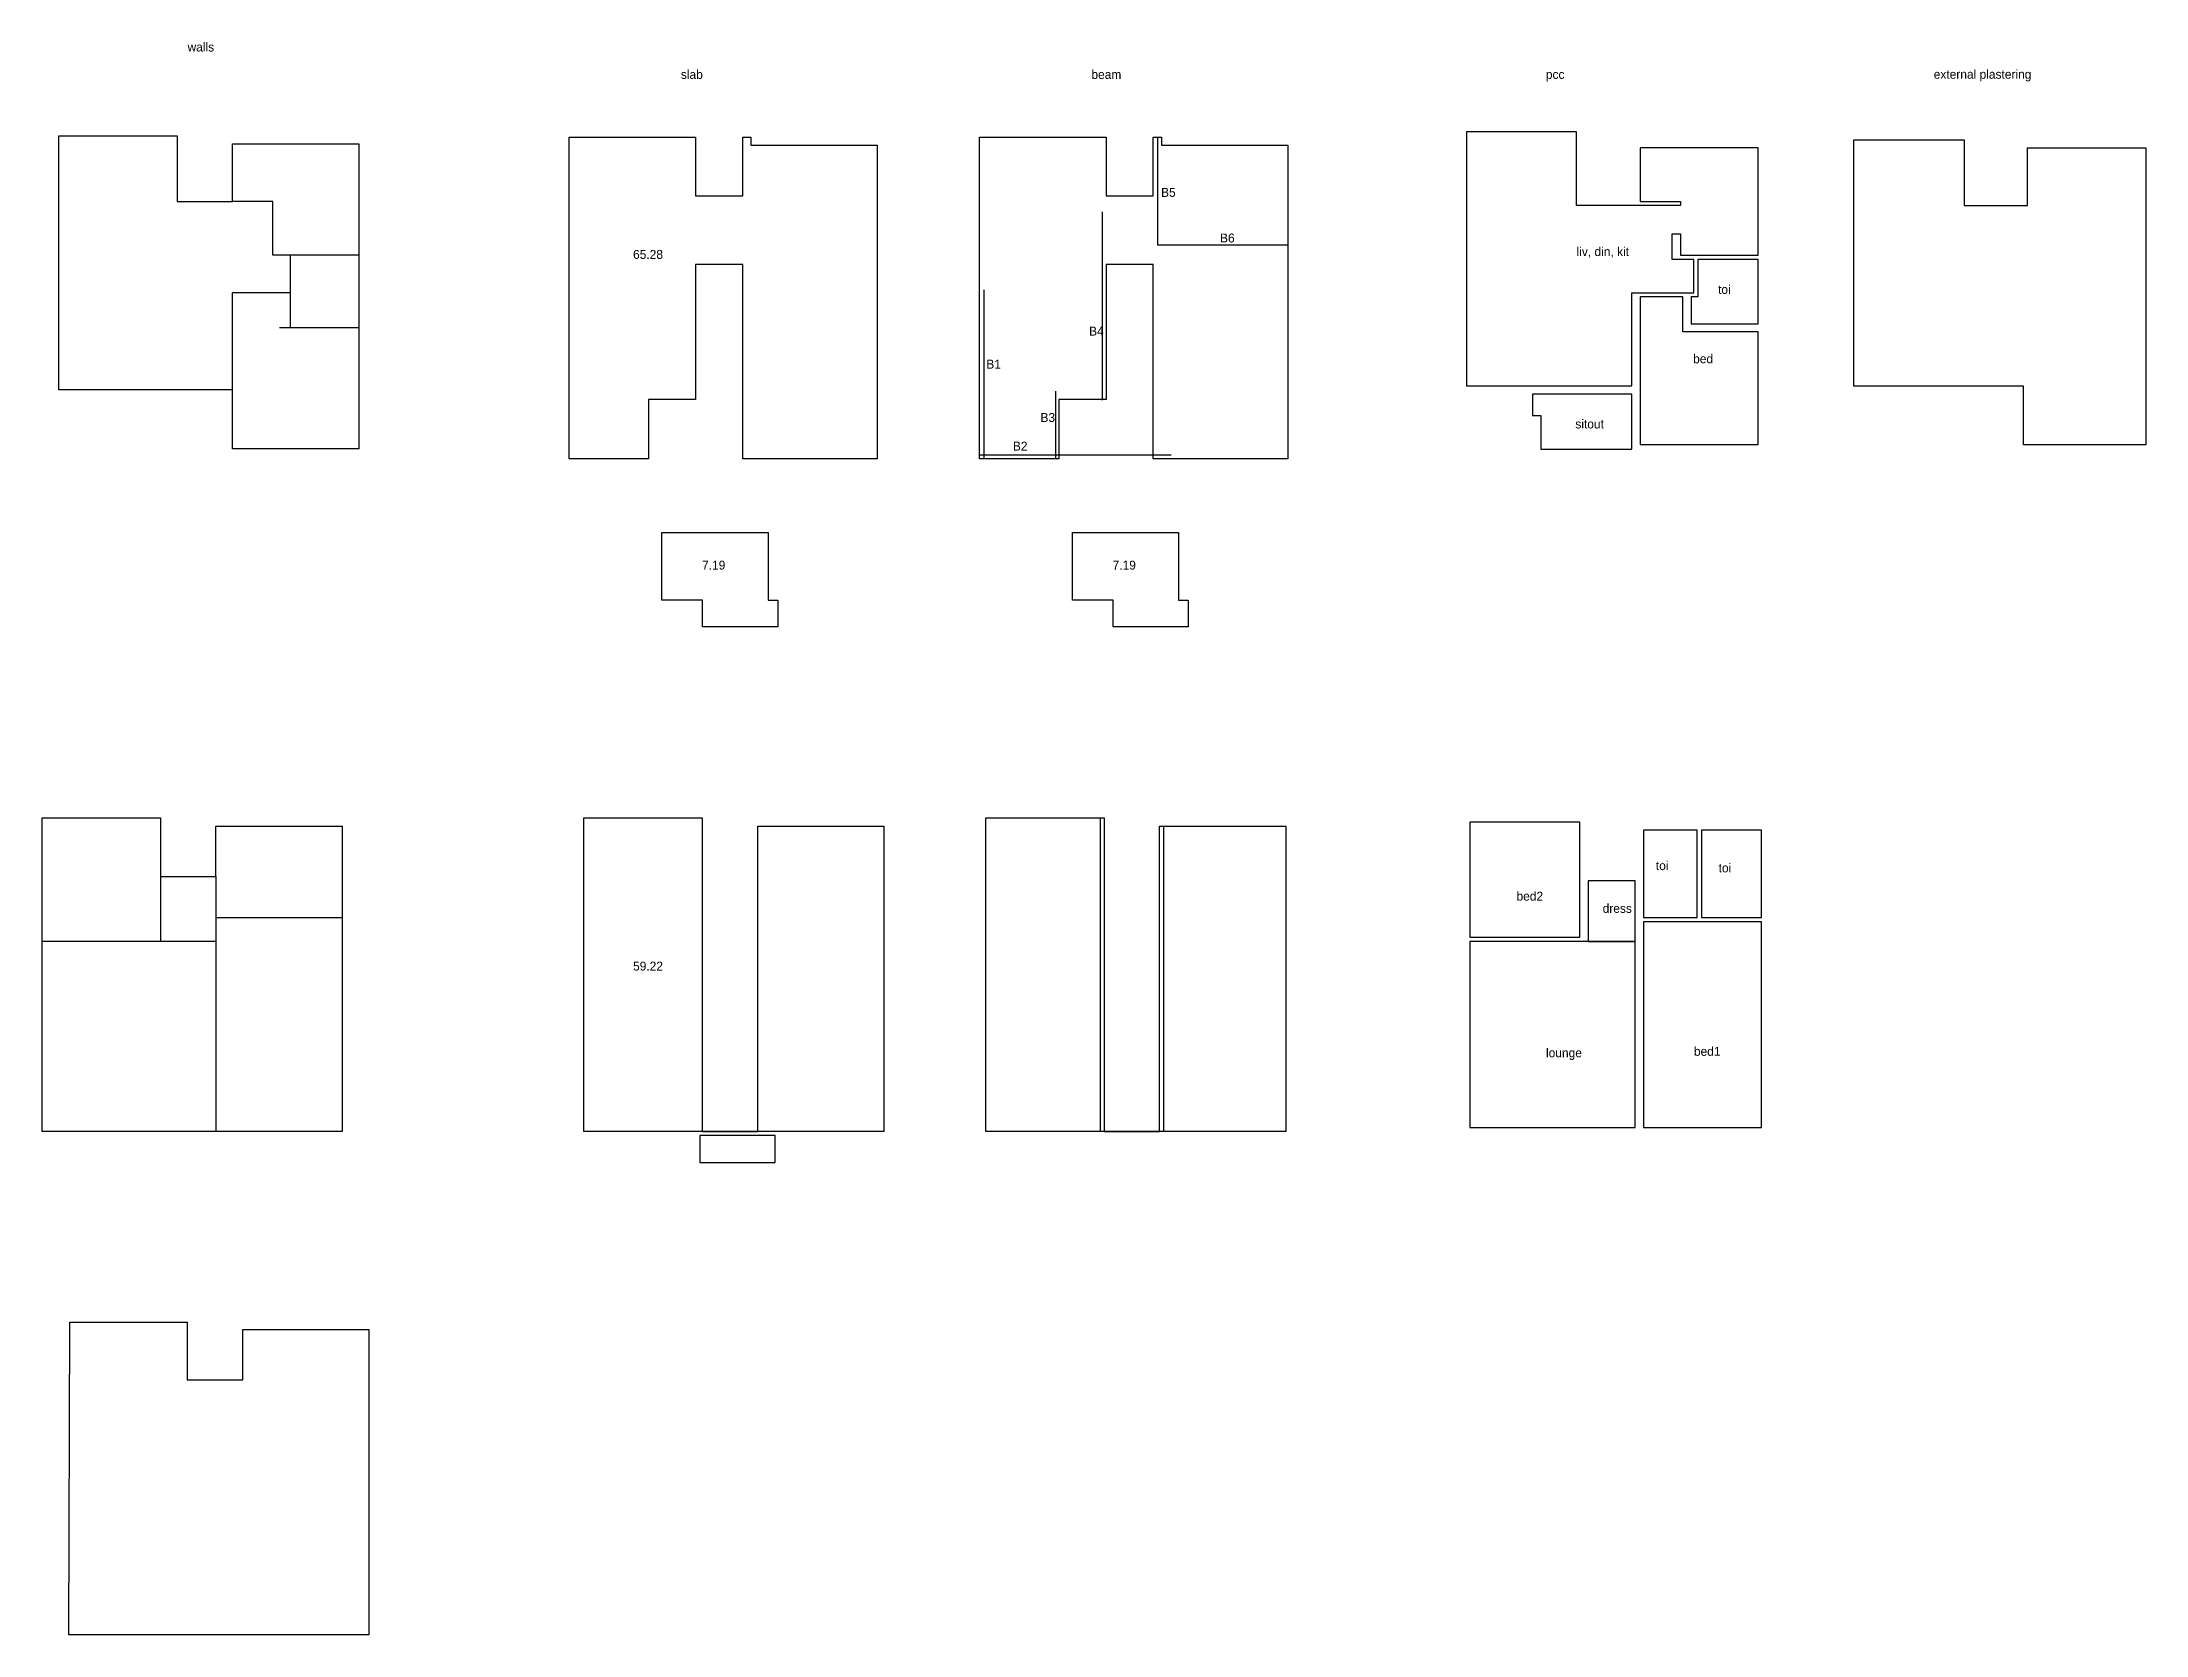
# Model space of a CAD drawing. Header units: metres. Extents: x -16 to 65907, y -5261 to 15511.
# Drawn here: x 30158 to 36043, y 1262 to 5719 of the extents above; entities that cross this region are included whole.
import ezdxf

# ---------------------------------------------------------------- set-up
doc = ezdxf.new("R2010")
doc.units = ezdxf.units.M
doc.layers.get('0').update_dxf_attribs({"color": 6})
for name, color, linetype in [('BC-CILL', 23, 'Continuous'), ('BC-GREYCOLOR', 8, 'Continuous'), ('BC-TEXT', 7, 'Continuous')]:
    doc.layers.add(name, color=color, linetype=linetype)
doc.styles.get("Standard").update_dxf_attribs({"font": 'FreeSans.ttf'})

msp = doc.modelspace()

# ---------------------------------------------------------------- texts
at = {"layer": 'BC-TEXT', "char_height": 25, "width": 583.65927, "attachment_point": 1}
for s, insert in [('{walls}', (30565.289, 5717.639)), ('{slab}', (31945.248, 5640.892)), ('{beam}', (33093.705, 5640.892)), ('{pcc}', (34364.946, 5640.892)), ('{external plastering}', (35449.937, 5641.392)), ('{B5}', (33288.527, 5310.888)), ('{B6}', (33453.508, 5183.308)), ('{65.28}', (31811.51, 5137.346)), ('{liv, din, kit}', (34450.786, 5145.277)), ('{toi}', (34846.638, 5039.332)), ('{B4}', (33087.143, 4922.581)), ('{B1}', (32799.718, 4830.281)), ('{bed}', (34776.907, 4845.374)), ('{B3}', (32951.134, 4681.023)), ('{sitout}', (34447.414, 4662.936)), ('{B2}', (32873.921, 4600.976)), ('{7.19}', (32004.559, 4267.977)), ('{7.19}', (33153.016, 4267.977)), ('{toi}', (34672.585, 3427.183)), ('{toi}', (34848.263, 3420.808)), ('{bed2}', (34282.776, 3341.844)), ('{dress}', (34523.825, 3307.634)), ('{59.22}', (31811.51, 3146.15)), ('{lounge}', (34365.359, 2903.515)), ('{bed1}', (34779.041, 2907.666))]:
    msp.add_mtext(s, dxfattribs=dict(at, insert=insert))

# ---------------------------------------------------------------- linework, layer by layer
for p, q in [((33278.365, 5453.131), (33278.365, 5151.203)), ((33278.365, 5151.203), (33642.865, 5151.203)), ((33295.774, 3525.536), (33295.774, 2670.695))]:
    msp.add_line(p, q)
at = {"color": 5}
for p, q in [((30804.169, 5272.766), (30691.169, 5272.766)), ((30804.169, 5122.566), (30804.169, 5272.766)), ((30852.669, 5006.066), (30852.669, 4931.066))]:
    msp.add_line(p, q, dxfattribs=at)
msp.add_lwpolyline([(30205.169, 5456.293), (30536.169, 5456.293), (30536.169, 5272.766), (30691.169, 5272.766), (30691.169, 5434.278), (31044.169, 5434.278), (31044.169, 4581.266), (30691.169, 4581.266), (30691.169, 4745.566), (30205.169, 4745.566)], close=True, dxfattribs=at)
for points in [[(33123.365, 5244.075), (33123.365, 4716.875)], [(32792.365, 5026.147), (32792.365, 4552.575)], [(32992.963, 4742.003), (32992.963, 4552.575)], [(32780.865, 4564.075), (33316.865, 4564.075)], [(33117.774, 3548.251), (33117.774, 2670.695)]]:
    msp.add_lwpolyline(points)
for points in [[(31044.169, 5122.566), (30804.169, 5122.566)], [(30852.669, 5122.566), (30852.669, 4919.566)], [(30691.169, 4745.566), (30691.169, 5017.566)], [(30852.669, 5017.566), (30691.169, 5017.566)], [(31044.169, 4919.566), (30822.669, 4919.566)]]:
    msp.add_lwpolyline(points, dxfattribs=at)
at = {"layer": 'BC-CILL'}
for points in [[(34605.506, 4757.066), (34605.506, 5017.566), (34628.506, 5017.566), (34718.506, 5017.566), (34778.506, 5017.566), (34778.506, 5111.066), (34718.506, 5111.066), (34718.506, 5157.566), (34718.506, 5182.566), (34741.506, 5182.566), (34741.506, 5157.566), (34741.506, 5122.566), (34958.506, 5122.566), (34958.506, 5166.672), (34958.506, 5378.672), (34958.506, 5422.778), (34918.506, 5422.778), (34888.506, 5422.778), (34778.506, 5422.778), (34688.506, 5422.778), (34628.506, 5422.778), (34628.506, 5272.766), (34741.506, 5272.766), (34741.506, 5261.266), (34605.506, 5261.266), (34473.506, 5261.266), (34450.506, 5261.266), (34450.506, 5319.604), (34450.506, 5409.904), (34450.506, 5467.793), (34142.506, 5467.793), (34142.506, 5226.516), (34142.506, 5166.266), (34142.506, 5047.766), (34142.506, 4824.766), (34142.506, 4757.066), (34212.506, 4757.066), (34350.506, 4757.066), (34450.506, 4757.066), (34495.506, 4757.066)], [(35226.497, 4756.566), (35226.497, 5445.293), (35535.497, 5445.293), (35535.497, 5261.766), (35712.497, 5261.766), (35712.497, 5423.278), (36043.497, 5423.278), (36043.497, 4592.266), (35701.497, 4592.266), (35701.497, 4756.566)], [(34958.506, 5021.066), (34958.506, 5081.066), (34958.506, 5111.066), (34790.006, 5111.066), (34790.006, 5006.066), (34771.506, 5006.066), (34771.506, 4931.066), (34958.506, 4931.066)], [(34958.506, 4717.637), (34958.506, 4908.066), (34748.506, 4908.066), (34748.506, 4931.066), (34748.506, 5006.066), (34718.506, 5006.066), (34628.506, 5006.066), (34628.506, 4592.766), (34854.506, 4592.766), (34958.506, 4592.766)], [(34605.506, 4579.766), (34605.506, 4734.066), (34495.506, 4734.066), (34450.506, 4734.066), (34350.506, 4734.066), (34327.506, 4734.066), (34327.506, 4674.066), (34350.506, 4674.066), (34350.506, 4579.766)], [(30158.3, 2670.695), (30158.3, 3548.251), (30489.3, 3548.251), (30489.3, 3384.074), (30644.3, 3384.074), (30644.3, 3525.536), (30997.3, 3525.536), (30997.3, 2670.695)], [(31674.095, 3548.251), (32005.095, 3548.251), (32005.095, 2670.695), (32160.095, 2670.695), (32160.095, 3525.536), (32513.095, 3525.536), (32513.095, 2670.695), (31674.095, 2670.695)], [(32798.274, 3548.251), (33129.274, 3548.251), (33129.274, 2670.695), (33284.274, 2670.695), (33284.274, 3525.536), (33637.274, 3525.536), (33637.274, 2670.695), (32798.274, 2670.695)], [(34460.07, 3214.324), (34460.07, 3294.074), (34460.07, 3372.574), (34460.07, 3411.163), (34460.07, 3501.163), (34460.07, 3536.751), (34152.07, 3536.751), (34152.07, 3453.038), (34152.07, 3353.038), (34152.07, 3214.324), (34460.07, 3214.324)], [(34788.57, 3269.324), (34788.57, 3514.036), (34638.07, 3514.036), (34638.07, 3344.324), (34638.07, 3269.324)], [(34968.07, 3269.324), (34968.07, 3514.036), (34800.07, 3514.036), (34800.07, 3269.324), (34888.07, 3269.324)], [(34615.07, 3269.324), (34615.07, 3344.324), (34615.07, 3372.574), (34483.07, 3372.574), (34483.07, 3294.074), (34483.07, 3202.824), (34615.07, 3202.824)], [(34638.07, 3202.824), (34638.07, 2682.195), (34864.07, 2682.195), (34968.07, 2682.195), (34968.07, 2809.195), (34968.07, 3101.324), (34968.07, 3161.324), (34968.07, 3257.824), (34888.07, 3257.824), (34638.07, 3257.824), (34638.07, 3202.824)], [(34615.07, 3202.824), (34152.07, 3202.824), (34152.07, 3139.324), (34152.07, 2916.324), (34152.07, 2749.195), (34152.07, 2682.2), (34219.07, 2682.2), (34219.07, 2682.195), (34505.07, 2682.195), (34615.07, 2682.195), (34615.07, 2848.624), (34615.07, 3112.824)], [(32208.678, 2584.195), (32208.678, 2659.195), (31998.637, 2659.195), (31998.637, 2584.195)], [(30235.596, 2137.718), (30564.516, 2137.718), (30564.516, 1975.647), (30719.516, 1975.647), (30719.516, 2117.109), (31072.516, 2117.109), (31072.516, 1262.268), (30233.543, 1262.268)]]:
    msp.add_lwpolyline(points, close=True, dxfattribs=at)
for points in [[(30489.3, 3384.074), (30489.3, 3202.824)], [(30644.3, 3384.074), (30644.3, 2670.695)], [(30644.3, 3269.324), (30997.3, 3269.324)], [(30644.3, 3202.824), (30158.3, 3202.824)], [(34615.07, 3202.824), (34483.07, 3202.824)]]:
    msp.add_lwpolyline(points, dxfattribs=at)
at = {"layer": 'BC-GREYCOLOR'}
for points in [[(31632.407, 4552.575), (31632.407, 5453.131), (31986.407, 5453.131), (31986.407, 5288.953), (32118.407, 5288.953), (32118.407, 5453.131), (32141.407, 5453.131), (32141.407, 5430.416), (32494.407, 5430.416), (32494.407, 4552.575), (32118.407, 4552.575), (32118.407, 5096.203), (31986.407, 5096.203), (31986.407, 4719.003), (31854.491, 4719.003), (31854.491, 4552.575)], [(32780.865, 4552.575), (32780.865, 5453.131), (33134.865, 5453.131), (33134.865, 5288.953), (33266.865, 5288.953), (33266.865, 5453.131), (33289.865, 5453.131), (33289.865, 5430.416), (33642.865, 5430.416), (33642.865, 4552.575), (33266.865, 4552.575), (33266.865, 5096.203), (33134.865, 5096.203), (33134.865, 4719.003), (33002.948, 4719.003), (33002.948, 4552.575)], [(31892.279, 4347.005), (32189.181, 4347.005), (32189.181, 4157.576), (32216.181, 4157.576), (32216.222, 4082.576), (32006.181, 4082.576), (32006.181, 4157.576), (31892.279, 4157.576)], [(33040.736, 4347.005), (33337.638, 4347.005), (33337.638, 4157.576), (33364.638, 4157.576), (33364.679, 4082.576), (33154.638, 4082.576), (33154.638, 4157.576), (33040.736, 4157.576)]]:
    msp.add_lwpolyline(points, close=True, dxfattribs=at)

msp.set_redraw_order([(e.dxf.handle, doc.entitydb.next_handle()) for e in msp.query("TEXT MTEXT ATTDEF DIMENSION ARC_DIMENSION")])  # texts and dimensions are drawn at this point

doc.saveas('drawing.dxf')
